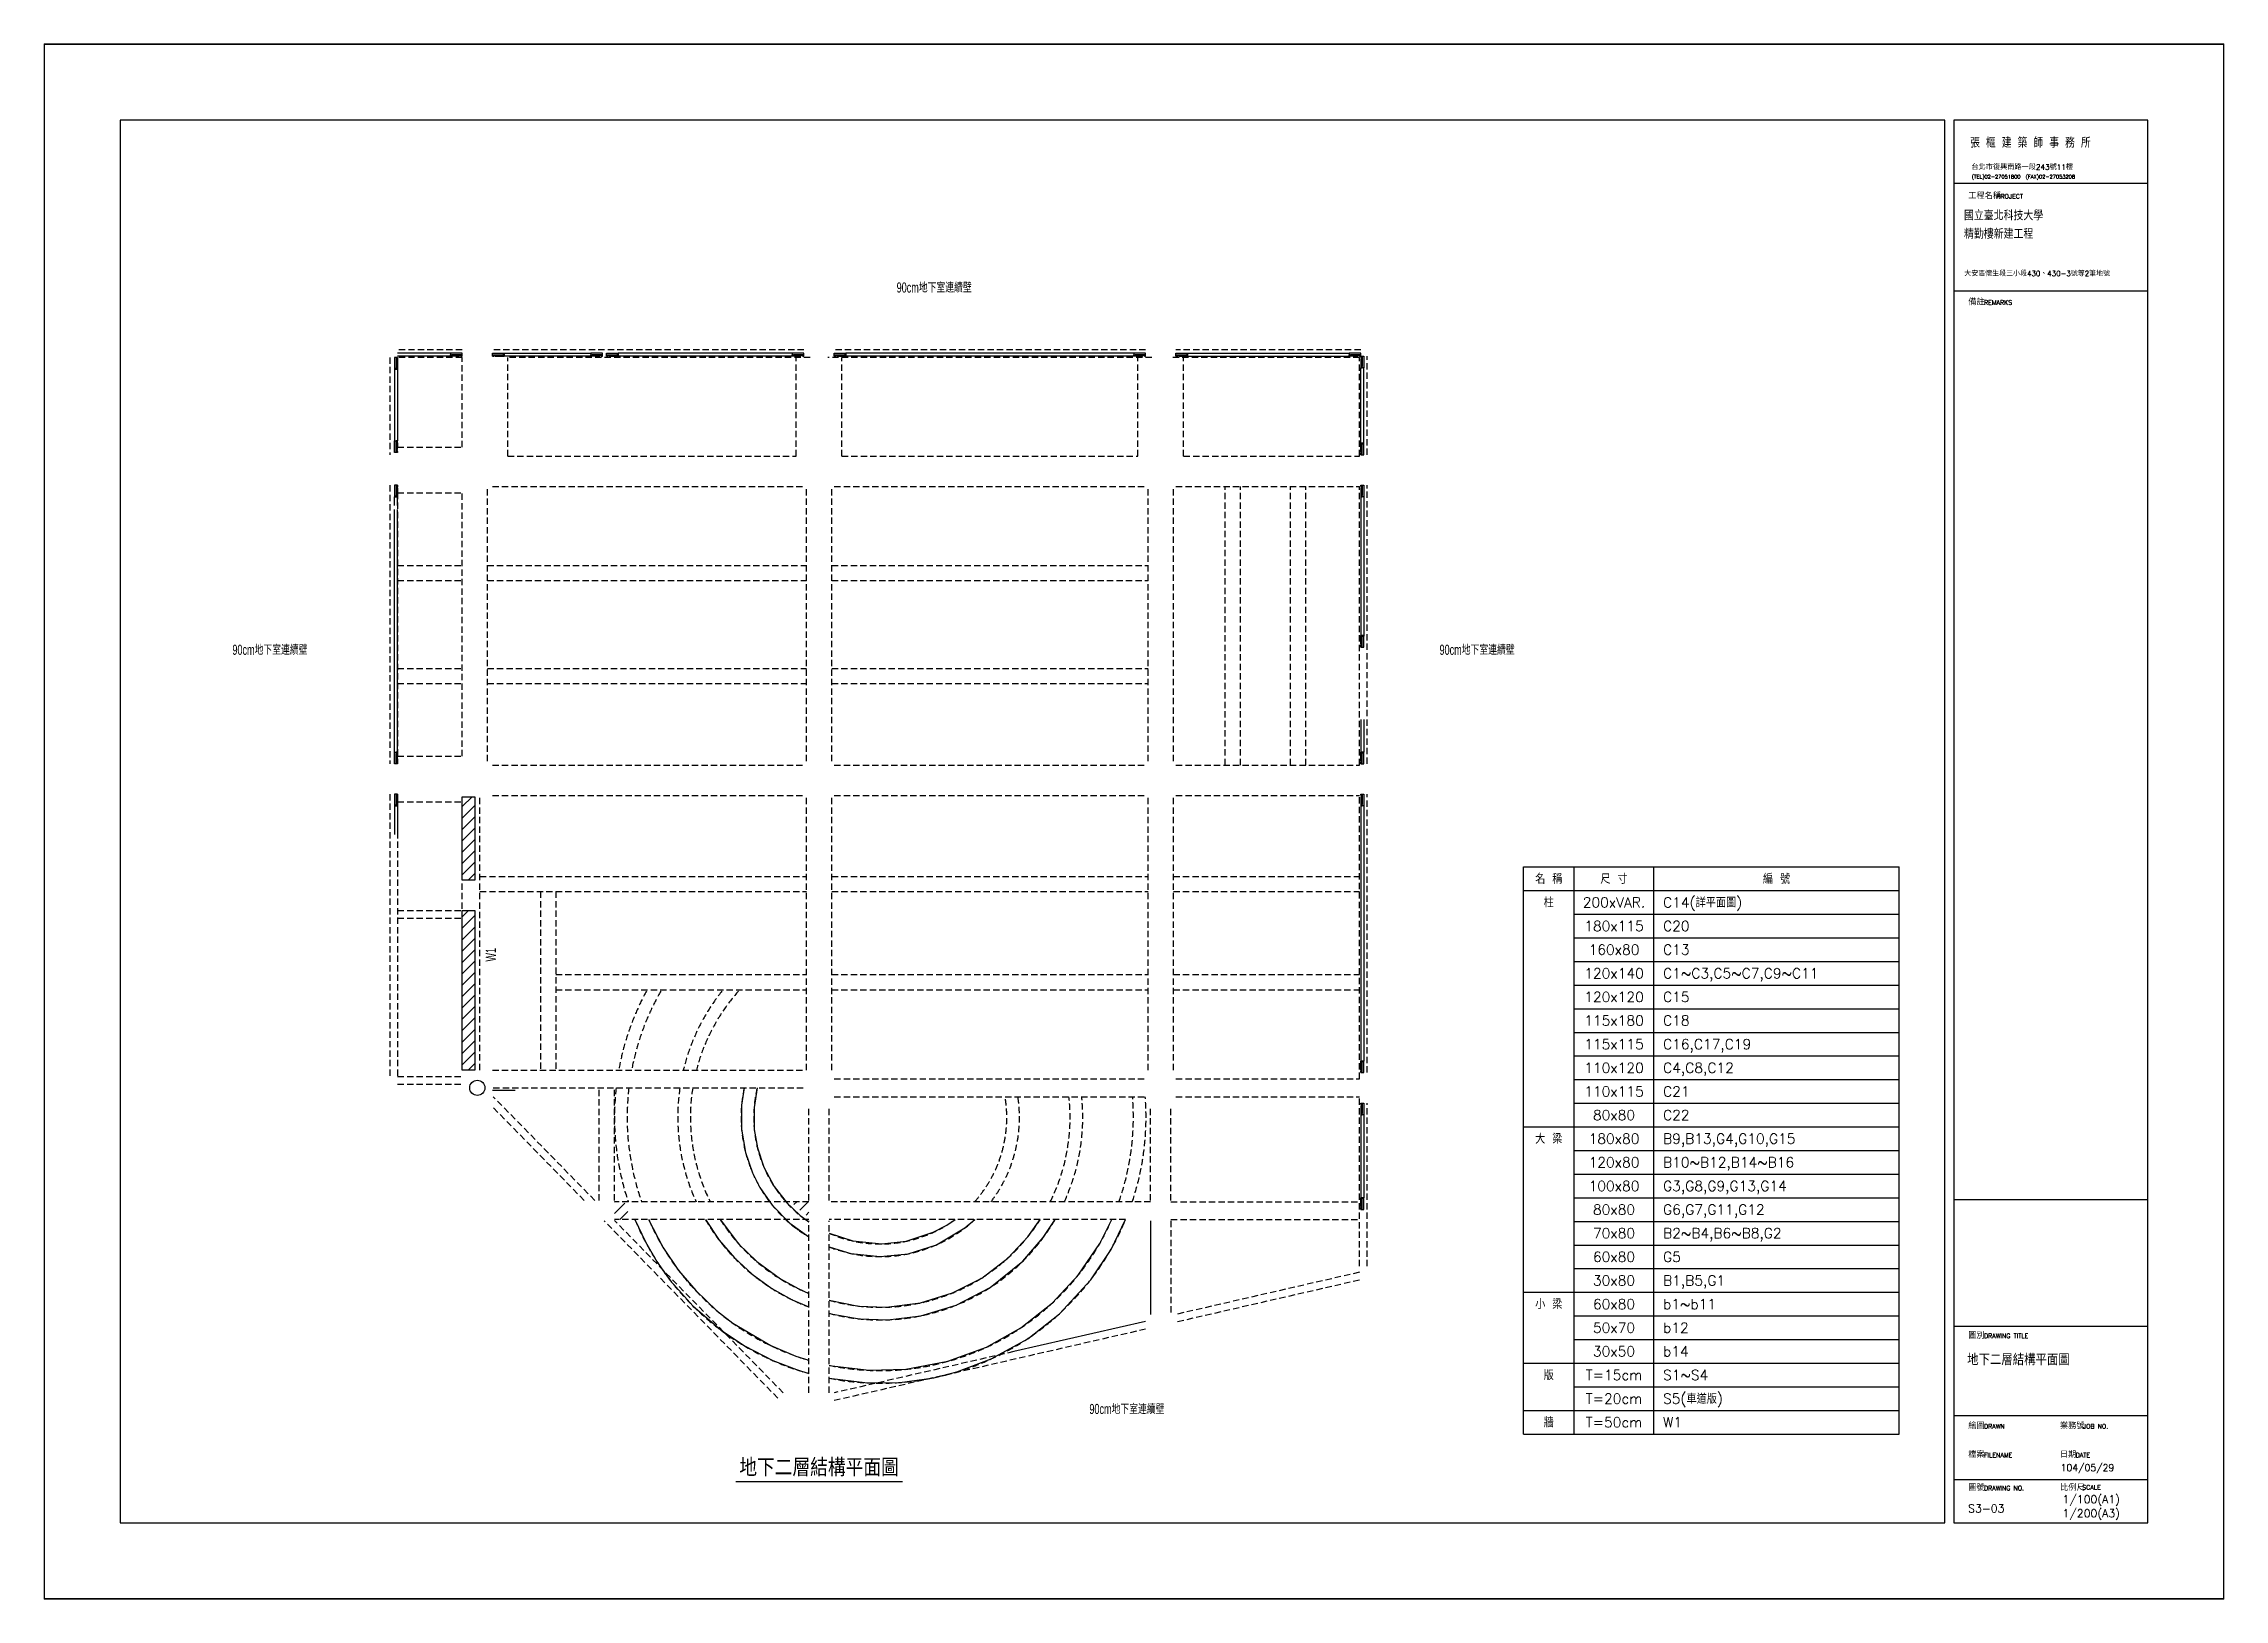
# Model space of a CAD drawing. Header units: millimetres. Extents: x -6716 to 14417, y -6142 to 137521.
# Drawn here: x -2 to 8613, y 112129 to 118274 of the extents above; entities that cross this region are included whole.
import ezdxf
from ezdxf.enums import TextEntityAlignment as Align

# ---------------------------------------------------------------- set-up
doc = ezdxf.new("R2010")
doc.units = ezdxf.units.MM
doc.header["$LTSCALE"] = 100
doc.linetypes.add('HIDDEN', pattern=[0.375, 0.25, -0.125])
for name, color, linetype in [('0-BEAM01', 4, 'HIDDEN'), ('0-BEAM02', 241, 'HIDDEN'), ('0-HATCH', 9, 'Continuous'), ('0-NOTES', 7, 'Continuous'), ('0-TEXTN', 4, 'Continuous'), ('0-TEXTW', 3, 'Continuous'), ('0-WALL', 7, 'HIDDEN'), ('0-施工圖框$0$TEXT-圖框', 3, 'Continuous'), ('0-施工圖框$0$圖框', 7, 'Continuous'), ('A-DOOR', 4, 'Continuous'), ('A-復璧', 3, 'Continuous'), ('CTEXT', 7, 'Continuous'), ('TEXT-標題', 3, 'Continuous'), ('TITLE', 7, 'Continuous')]:
    doc.layers.add(name, color=color, linetype=linetype)
doc.layers.add('0109修正', color=4, linetype='Continuous', plot=False)
doc.layers.add('RA-Floor-Origin', color=3, linetype='Continuous', lineweight=30)
doc.layers.add('RA-Floor.BoundingBox', color=55, linetype='Continuous', lineweight=20)
doc.styles.add('0-施工圖框$0$TXT', font='romans.shx', dxfattribs={"bigfont": 'chineset.shx'})
doc.styles.add('3-AUCAD', font='aucad.shx', dxfattribs={"width": 0.67, "height": 30, "bigfont": 'single.shx'})

msp = doc.modelspace()

# ---------------------------------------------------------------- texts
at = {"layer": '0-TEXTN', "style": '0-施工圖框$0$TXT'}
for s, p in [('名 稱', (5943.6, 114974.8)), ('尺 寸', (6201.3, 114974.8)), ('編 號', (6843.4, 114974.8)), ('柱', (5943.6, 114881.4)), ('200xVAR.', (6201.3, 114881.4)), ('180x115', (6201.3, 114788.1)), ('160x80', (6201.3, 114694.8)), ('120x140', (6201.3, 114601.4)), ('120x120', (6201.3, 114508.1)), ('115x180', (6201.3, 114414.8)), ('115x115', (6201.3, 114321.4)), ('110x120', (6201.3, 114228.1)), ('110x115', (6201.3, 114134.8)), ('80x80', (6201.3, 114041.4)), ('大 梁', (5943.6, 113948.1)), ('180x80', (6201.3, 113948.1)), ('120x80', (6201.3, 113854.8)), ('100x80', (6201.3, 113761.4)), ('80x80', (6201.3, 113668.1)), ('70x80', (6201.3, 113574.8)), ('60x80', (6201.3, 113481.4)), ('30x80', (6201.3, 113388.1)), ('小 梁', (5943.6, 113294.8)), ('60x80', (6201.3, 113294.8)), ('50x70', (6201.3, 113201.4)), ('30x50', (6201.3, 113108.1)), ('版', (5943.6, 113014.8)), ('T=15cm', (6201.3, 113014.8)), ('T=20cm', (6201.3, 112921.4)), ('牆', (5943.6, 112828.1)), ('T=50cm', (6201.3, 112828.1))]:
    msp.add_text(s, height=40, dxfattribs=at).set_placement(p, align=Align.MIDDLE_CENTER)
for s, p in [('C14(詳平面圖)', (6395.2, 114861.4)), ('C20', (6395.2, 114768.1)), ('C13', (6395.2, 114674.8)), ('C1~C3,C5~C7,C9~C11', (6395.2, 114581.4)), ('C15', (6395.2, 114488.1)), ('C18', (6395.2, 114394.8)), ('C16,C17,C19', (6395.2, 114301.4)), ('C4,C8,C12', (6395.2, 114208.1)), ('C21', (6395.2, 114114.8)), ('C22', (6395.2, 114021.4)), ('B9,B13,G4,G10,G15', (6395.2, 113928.1)), ('B10~B12,B14~B16', (6395.2, 113834.8)), ('G3,G8,G9,G13,G14', (6395.2, 113741.4)), ('G6,G7,G11,G12', (6395.2, 113648.1)), ('B2~B4,B6~B8,G2', (6395.2, 113554.8)), ('G5', (6395.2, 113461.4)), ('B1,B5,G1', (6395.2, 113368.1)), ('b1~b11', (6395.2, 113274.8)), ('b12', (6395.2, 113181.4)), ('b14', (6395.2, 113088.1)), ('S1~S4', (6395.2, 112994.8)), ('S5(車道版)', (6395.2, 112901.4)), ('W1', (6395.2, 112808.1))]:
    msp.add_text(s, height=40, dxfattribs=at).set_placement(p)
at = {"layer": '0-TEXTW', "style": '3-AUCAD', "width": 0.67}
for p in [(3367.3, 117290.2), (743.3, 115859.3), (5512.1, 115859.3), (4128.8, 112860.6)]:
    msp.add_text('90cm地下室連續壁', height=40, dxfattribs=at).set_placement(p)
msp.add_text('W1', height=40, rotation=90, dxfattribs=at).set_placement((1784.1, 114647.8))
at = {"layer": '0-施工圖框$0$TEXT-圖框', "color": 3, "style": '0-施工圖框$0$TXT'}
msp.add_text('104/05/29', height=26.88, dxfattribs=at).set_placement((7965.6, 112635.4))
at = {"layer": '0-施工圖框$0$圖框', "color": 4, "style": '0-施工圖框$0$TXT'}
for s, height, p in [('張 樞 建 築 師 事 務 所', 35, (7608.3, 117862.9)), ('台北市復興南路一段243號11樓', 21, (7612.9, 117775.5)), ('工程名稱', 24, (7600.7, 117660.1)), ('(TEL)02-27051800  (FAX)02-27053208', 14.7, (7614.4, 117740.4)), ('PROJECT', 18, (7711.9, 117661.4)), ('備註', 24, (7600.7, 117240.6)), ('REMARKS', 18, (7663, 117241.8)), ('圖別', 24, (7600.7, 113158.9)), ('DRAWING TITLE', 18, (7663, 113160.1)), ('繪圖', 24, (7600.7, 112801.6)), ('DRAWN', 18, (7663, 112802.9)), ('業務號', 24, (7962.8, 112801.6)), ('JOB NO.', 18, (8053.9, 112802.9)), ('檔案', 24, (7600.7, 112688.2)), ('FILENAME', 18, (7663, 112689.5)), ('日期', 24, (7962.8, 112688.2)), ('DATE', 18, (8025.1, 112689.5)), ('圖號', 24, (7600.7, 112557.6)), ('DRAWING NO.', 18, (7663, 112558.9)), ('比例尺', 24, (7963.6, 112557.7)), ('SCALE', 18, (8051.1, 112562))]:
    msp.add_text(s, height=height, dxfattribs=at).set_placement(p)
at = {"layer": '0-施工圖框$0$圖框', "color": 3, "style": '0-施工圖框$0$TXT'}
for s, height, p in [('國立臺北科技大學', 34.02, (7583.8, 117576.1)), ('精勤樓新建工程', 34.02, (7583.8, 117503.2)), ('大安區懷生段三小段430、430-3號等2筆地號', 20.412, (7584.9, 117355.2))]:
    msp.add_text(s, height=height, dxfattribs=at).set_placement(p)
at = {"layer": 'CTEXT', "style": '0-施工圖框$0$TXT'}
msp.add_text('地下二層結構平面圖', height=70, dxfattribs=at).set_placement((3060.8, 112614.4), align=Align.CENTER)
at = {"layer": 'TEXT-標題', "ltscale": 200, "style": '0-施工圖框$0$TXT'}
for s, height, p in [('地下二層結構平面圖', 45, (7596.5, 113053.3)), ('1/100(A1)', 31.5, (7973, 112508.1)), ('S3-03', 31.5, (7600.3, 112471.8)), ('1/200(A3)', 31.5, (7973, 112452.8))]:
    msp.add_text(s, height=height, dxfattribs=at).set_placement(p)

# ---------------------------------------------------------------- hatches: boundary and pattern name
at = {"layer": '0-HATCH'}
h = msp.add_hatch(dxfattribs=at)
h.set_pattern_fill('ANSI31', color=256, scale=10, style=0)
h.set_pattern_definition([(45, (3e-06, 13030), (-22.45064, 22.45064), [])])
h.paths.add_polyline_path([(1700.8, 114969), (1650.8, 114969), (1650.8, 115299), (1700.8, 115299)])
h = msp.add_hatch(dxfattribs=at)
h.set_pattern_fill('ANSI31', color=256, scale=10, style=0)
h.set_pattern_definition([(45, (3e-06, 12280), (-22.45064, 22.45064), [])])
h.paths.add_polyline_path([(1700.8, 114219), (1650.8, 114219), (1650.8, 114849), (1700.8, 114849)])
h = msp.add_hatch(dxfattribs=at)
h.set_pattern_fill('ANSI31', color=256, scale=10, style=0)
h.paths.add_polyline_path([(2291.1, 113699), (2252.6, 113699), (2252.6, 113629), (2316.9, 113629, -0.01752)])
h = msp.add_hatch(dxfattribs=at)
h.set_pattern_fill('ANSI31', color=256, scale=10, style=0)
h.paths.add_polyline_path([(3020.8, 113637.6), (3020.8, 113699), (2950.3, 113699, 0.048261)])

# ---------------------------------------------------------------- linework, layer by layer
for points in [[(2765.1, 114149), (2754.7, 114080.3), (2754.6, 113985.4), (2770.5, 113893.3), (2798.1, 113813.3), (2827.5, 113755.2), (2875.4, 113685.9), (2945.5, 113614), (3020.8, 113560)], [(2816.4, 114149), (2804.2, 114071.8), (2804.9, 113984.4), (2817.3, 113911.8), (2843, 113835.4), (2883.4, 113759.8), (2934.9, 113693.5), (2986.3, 113645.1), (3020.8, 113619.3)], [(2333.2, 113629), (2374.6, 113541.1), (2421.7, 113460.9), (2473.1, 113388.6), (2562.1, 113287.9), (2674, 113191.3), (2766.1, 113129.7), (2878.2, 113071.9), (2971.1, 113036), (3020.8, 113020.9)], [(2387.6, 113629), (2444.3, 113519.2), (2506, 113427.8), (2573.4, 113348.1), (2655.4, 113270), (2720, 113219.6), (2870.1, 113130.7), (2969.4, 113089.5), (3020.8, 113072.9)], [(2611.7, 113629), (2666.6, 113547), (2726.8, 113477), (2796.8, 113412.5), (2874.6, 113356.5), (2954.2, 113312.2), (3020.8, 113283.6)], [(2670.3, 113629), (2742.6, 113533.4), (2814.6, 113462.8), (2908.3, 113394.4), (2978, 113356.2), (3020.8, 113337.3)], [(3100.8, 113574.9), (3194.1, 113544.2), (3308.2, 113532.4), (3404.3, 113542.8), (3512.1, 113578.4), (3565, 113606.7), (3598, 113629)], [(3100.8, 113520.7), (3187, 113494.6), (3302.6, 113482.3), (3412.3, 113493.4), (3524.7, 113529.2), (3637.1, 113595.8), (3676.5, 113629)], [(3100.8, 113310), (3216.7, 113287.3), (3326.1, 113282.7), (3462, 113299.7), (3588.3, 113338.9), (3703.7, 113397.5), (3806.4, 113476.8), (3885.2, 113560), (3934.9, 113629)], [(3100.8, 113258.2), (3219.3, 113236.7), (3332.6, 113232.9), (3463, 113248.6), (3602.2, 113290.6), (3737.1, 113360.6), (3866.4, 113464.8), (3946.3, 113557.4), (3993.4, 113629)], [(3100.8, 113052.9), (3258.4, 113033.3), (3403.9, 113037.5), (3570.1, 113068.8), (3722.1, 113124.6), (3858.5, 113201.1), (3983, 113299.5), (4084.9, 113409.5), (4169.8, 113534.4), (4217.6, 113629)], [(3100.8, 113001.9), (3252.8, 112983.5), (3379.3, 112985.1), (3514, 113003.8), (3604.5, 113026.7), (3741, 113078.3), (3885.3, 113157.9), (4010.3, 113256.7), (4134.2, 113391.2), (4214.9, 113510.7), (4272, 113629)]]:
    msp.add_lwpolyline(points)
at = {"layer": '0-BEAM01'}
for p, q in [((1365.8, 117034), (1365.8, 116649)), ((1650.8, 117064), (1395.8, 117064)), ((1650.8, 117034), (1395.8, 117034)), ((1395.8, 117034), (1395.8, 116679)), ((1650.8, 116679), (1650.8, 117034)), ((3000.8, 117064), (1770.8, 117064)), ((3025.8, 117034), (1830.8, 117034)), ((1830.8, 116644), (1830.8, 117034)), ((2970.8, 116644), (2970.8, 117034)), ((4375.8, 117034), (3095.8, 117034)), ((4350.8, 117064), (3120.8, 117064)), ((3150.8, 116644), (3150.8, 117034)), ((4320.8, 116644), (4320.8, 117034)), ((5195.8, 117034), (4445.8, 117034)), ((5200.8, 117064), (4470.8, 117064)), ((4500.8, 116644), (4500.8, 117034)), ((5195.8, 116644), (5195.8, 117034)), ((5225.8, 116649), (5225.8, 117039)), ((1395.8, 116679), (1650.8, 116679)), ((1830.8, 116644), (2970.8, 116644)), ((3150.8, 116644), (4320.8, 116644)), ((4500.8, 116644), (5195.8, 116644)), ((1365.8, 116529), (1365.8, 115429)), ((1395.8, 116499), (1395.8, 115429)), ((1395.8, 116499), (1650.8, 116499)), ((1650.8, 115459), (1650.8, 116499)), ((1750.8, 115439), (1750.8, 116519)), ((1770.8, 116524), (3000.8, 116524)), ((3010.8, 115439), (3010.8, 116519)), ((3110.8, 115439), (3110.8, 116519)), ((3120.8, 116524), (4350.8, 116524)), ((4360.8, 115439), (4360.8, 116519)), ((4460.8, 115439), (4460.8, 116519)), ((4470.8, 116524), (5195.8, 116524)), ((5195.8, 115424), (5195.8, 116524)), ((5225.8, 115429), (5225.8, 116529)), ((1395.8, 115459), (1650.8, 115459)), ((1770.8, 115424), (3000.8, 115424)), ((3120.8, 115424), (4350.8, 115424)), ((4470.8, 115424), (5195.8, 115424)), ((1365.8, 115309), (1365.8, 114194)), ((1395.8, 115309), (1395.8, 114194)), ((1395.8, 115279), (1650.8, 115279)), ((1650.8, 114219), (1650.8, 115299)), ((1720.8, 114219), (1720.8, 115299)), ((1770.8, 115304), (3000.8, 115304)), ((3010.8, 114219), (3010.8, 115299)), ((3110.8, 114219), (3110.8, 115299)), ((3120.8, 115304), (4350.8, 115304)), ((4360.8, 114219), (4360.8, 115299)), ((4460.8, 114219), (4460.8, 115299)), ((4470.8, 115304), (5195.8, 115304)), ((5195.8, 114184), (5195.8, 115304)), ((5225.8, 114209), (5225.8, 115309)), ((1395.8, 114194), (1650.8, 114194)), ((1395.8, 114164), (1650.8, 114164)), ((1770.8, 114219), (3000.8, 114219)), ((1773.6, 114149), (3000.8, 114149)), ((2192.6, 113704), (2192.6, 114149)), ((2252.6, 113704), (2252.6, 114149)), ((3120.8, 114184), (4350.8, 114184)), ((4470.8, 114184), (5195.8, 114184)), ((2133.3, 113704), (1765.9, 114079)), ((2175.3, 113704), (1773.6, 114114)), ((3020.8, 113704), (3020.8, 114079)), ((3100.8, 113704), (3100.8, 114079)), ((3120.8, 114114), (4350.8, 114114)), ((4370.8, 113704), (4370.8, 114079)), ((4450.8, 113704), (4450.8, 114079)), ((4470.8, 114114), (5195.8, 114114)), ((5195.8, 113444), (5195.8, 114114)), ((5225.8, 113444), (5225.8, 114089)), ((3020.8, 113699), (2252.6, 113699)), ((4370.8, 113699), (3100.8, 113699)), ((4450.8, 113699), (5195.8, 113699)), ((2898.1, 112923.4), (2211.7, 113624)), ((3020.8, 113629), (2252.6, 113629)), ((2919.5, 112944.4), (2252.6, 113625.1)), ((3020.8, 112944.4), (3020.8, 113624)), ((4272, 113629), (3100.8, 113629)), ((3100.8, 112944.4), (3100.8, 113624)), ((4450.8, 113629), (5195.8, 113629)), ((4450.8, 113624), (4450.8, 113254.1)), ((5195.8, 113420.4), (4470.8, 113254.1)), ((5195.8, 113389.6), (4470.8, 113223.3)), ((4350.8, 113195.8), (3120.8, 112913.6)), ((3830, 113107.1), (3120.8, 112944.4))]:
    msp.add_line(p, q, dxfattribs=at)
at = {"layer": '0-BEAM01', "linetype": 'Continuous'}
for p, q in [((4370.8, 113624), (4370.8, 113254.1)), ((4350.8, 113226.6), (3830, 113107.1))]:
    msp.add_line(p, q, dxfattribs=at)
at = {"layer": '0-BEAM02'}
for p, q in [((4665.8, 115424), (4665.8, 116524)), ((4725.8, 115424), (4725.8, 116524)), ((4923.8, 115424), (4923.8, 116524)), ((4983.8, 115424), (4983.8, 116524)), ((1395.8, 116212.3), (1650.8, 116212.3)), ((1395.8, 116152.3), (1650.8, 116152.3)), ((1750.8, 116212.3), (3010.8, 116212.3)), ((1750.8, 116152.3), (3010.8, 116152.3)), ((3110.8, 116212.3), (4360.8, 116212.3)), ((3110.8, 116152.3), (4360.8, 116152.3)), ((1395.8, 115805.6), (1650.8, 115805.6)), ((1750.8, 115805.6), (3010.8, 115805.6)), ((3110.8, 115805.6), (4360.8, 115805.6)), ((1395.8, 115745.6), (1650.8, 115745.6)), ((1750.8, 115745.6), (3010.8, 115745.6)), ((3110.8, 115745.6), (4360.8, 115745.6)), ((1720.8, 114984), (3010.8, 114984)), ((3110.8, 114984), (4360.8, 114984)), ((4460.8, 114984), (5195.8, 114984)), ((1395.8, 114849), (1650.8, 114849)), ((1720.8, 114924), (3010.8, 114924)), ((1960.8, 114924), (1960.8, 114219)), ((2020.8, 114924), (2020.8, 114219)), ((3110.8, 114924), (4360.8, 114924)), ((4460.8, 114924), (5195.8, 114924)), ((1395.8, 114819), (1650.8, 114819)), ((2020.8, 114596.5), (3010.8, 114596.5)), ((3110.8, 114596.5), (4360.8, 114596.5)), ((4460.8, 114596.5), (5195.8, 114596.5)), ((2020.8, 114536.5), (3010.8, 114536.5)), ((3110.8, 114536.5), (4360.8, 114536.5)), ((4460.8, 114536.5), (5195.8, 114536.5))]:
    msp.add_line(p, q, dxfattribs=at)
msp.add_lwpolyline([(3100.8, 113001.9, 0.110738), (3560.1, 113014.4, 0.236448), (4272, 113629)], format="xyb", dxfattribs=at)
for radius, start, end in [(1050, 151.62594, 169.76233), (1000, 150.06699, 169.2445), (800, 141.41068, 166.51016), (750, 138.29341, 165.59204), (1050, 173.62328, 198.51219), (1000, 173.30623, 199.47416), (800, 171.61796, 204.62813), (750, 171.05472, 206.39192), (550, 167.75846, 239.17744), (500, 166.5123, 235.69354), (500, 318.18225, 9.39481), (550, 322.68847, 8.53404), (750, 333.60808, 6.24755), (800, 335.37187, 5.85567), (1000, 340.52584, 4.68159), (1050, 341.48781, 4.4582), (1050, 202.59241, 254.43151), (1000, 203.78975, 253.63176), (800, 210.28006, 249.37427), (750, 212.53687, 247.92957), (550, 227.17398, 239.17744), (500, 233.78089, 235.69354), (550, 248.47381, 312.82602), (500, 246.19538, 306.21911), (750, 254.39051, 327.46313), (800, 255.3886, 329.71994), (1000, 258.3572, 336.21025)]:
    msp.add_arc((3302.6, 114032.3), radius, start, end, dxfattribs=at)
at = {"layer": '0-NOTES'}
for p, q in [((5843.8, 112781.4), (5843.8, 115021.4)), ((5843.8, 115021.4), (7327.6, 115021.4)), ((6043.4, 112781.4), (6043.4, 115021.4)), ((6359.2, 112781.4), (6359.2, 115021.4)), ((7327.6, 112781.4), (7327.6, 115021.4)), ((5843.8, 114928.1), (7327.6, 114928.1)), ((5843.8, 113994.8), (7327.6, 113994.8)), ((5843.8, 113341.4), (7327.6, 113341.4)), ((5843.8, 113061.4), (7327.6, 113061.4)), ((5843.8, 112874.8), (7327.6, 112874.8)), ((5843.8, 112781.4), (7327.6, 112781.4))]:
    msp.add_line(p, q, dxfattribs=at)
at = {"layer": '0-NOTES', "color": 3}
for p, q in [((6043.4, 114834.8), (7327.6, 114834.8)), ((6043.4, 114741.4), (7327.6, 114741.4)), ((6043.4, 114648.1), (7327.6, 114648.1)), ((6043.4, 114554.8), (7327.6, 114554.8)), ((6043.4, 114461.4), (7327.6, 114461.4)), ((6043.4, 114368.1), (7327.6, 114368.1)), ((6043.4, 114274.8), (7327.6, 114274.8)), ((6043.4, 114181.4), (7327.6, 114181.4)), ((6043.4, 114088.1), (7327.6, 114088.1)), ((6043.4, 113901.4), (7327.6, 113901.4)), ((6043.4, 113808.1), (7327.6, 113808.1)), ((6043.4, 113714.8), (7327.6, 113714.8)), ((6043.4, 113621.4), (7327.6, 113621.4)), ((6043.4, 113528.1), (7327.6, 113528.1)), ((6043.4, 113434.8), (7327.6, 113434.8)), ((6043.4, 113248.1), (7327.6, 113248.1)), ((6043.4, 113154.8), (7327.6, 113154.8)), ((6043.4, 112968.1), (7327.6, 112968.1))]:
    msp.add_line(p, q, dxfattribs=at)
at = {"layer": '0-WALL', "color": 40, "linetype": 'Continuous'}
for points in [[(1700.8, 114969), (1650.8, 114969), (1650.8, 115299), (1700.8, 115299)], [(1700.8, 114219), (1650.8, 114219), (1650.8, 114849), (1700.8, 114849)]]:
    msp.add_lwpolyline(points, close=True, dxfattribs=at)
at = {"layer": '0-施工圖框$0$圖框', "color": 1}
for p, q in [((8310, 117971), (7544.1, 117971)), ((7544.1, 117971), (7544.1, 113706.9)), ((8310, 113706.9), (8310, 117971)), ((8310, 117721), (7544.1, 117721)), ((8310, 117296), (7544.1, 117296)), ((7544.1, 113706.9), (7544.1, 112431)), ((8310, 113706.9), (7544.1, 113706.9)), ((8310, 112431), (8310, 113706.9)), ((8310, 113206.9), (7544.1, 113206.9)), ((8310, 112853.6), (7544.1, 112853.6)), ((8310, 112600.1), (7544.1, 112600.1)), ((7544.1, 112431), (8310, 112431))]:
    msp.add_line(p, q, dxfattribs=at)
at = {"layer": '0109修正', "color": 144, "linetype": 'Continuous'}
msp.add_lwpolyline([(1860.8, 114139), (1770.8, 114139)], dxfattribs=at)
at = {"layer": 'A-DOOR', "color": 35}
for points in [[(1383.8, 117034), (1383.8, 116988)], [(1390.8, 117034), (1390.8, 117029), (1393.8, 117029), (1393.8, 117031), (1395.8, 117031), (1395.8, 117034), (1390.8, 117034)], [(1390.8, 117029), (1390.8, 116993)], [(1390.8, 116988), (1390.8, 116993), (1393.8, 116993), (1393.8, 116991), (1395.8, 116991), (1395.8, 116988), (1390.8, 116988)], [(1393.8, 117031), (1393.8, 116991)], [(1395.8, 117034), (1395.8, 117027)], [(1395.8, 117023), (1395.8, 116988)], [(1650.8, 117051), (1604.8, 117051)], [(1604.8, 117044), (1609.8, 117044), (1609.8, 117041), (1607.8, 117041), (1607.8, 117039), (1604.8, 117039), (1604.8, 117044)], [(1639.8, 117039), (1604.8, 117039)], [(1647.8, 117041), (1607.8, 117041)], [(1645.8, 117044), (1609.8, 117044)], [(1650.8, 117039), (1643.8, 117039)], [(1650.8, 117044), (1645.8, 117044), (1645.8, 117041), (1647.8, 117041), (1647.8, 117039), (1650.8, 117039), (1650.8, 117044)], [(1770.8, 117051), (1816.8, 117051)], [(1770.8, 117044), (1775.8, 117044), (1775.8, 117041), (1773.8, 117041), (1773.8, 117039), (1770.8, 117039), (1770.8, 117044)], [(1770.8, 117039), (1777.7, 117039)], [(1773.8, 117041), (1813.8, 117041)], [(1775.8, 117044), (1811.8, 117044)], [(1781.7, 117039), (1816.8, 117039)], [(1816.8, 117044), (1811.8, 117044), (1811.8, 117041), (1813.8, 117041), (1813.8, 117039), (1816.8, 117039), (1816.8, 117044)], [(2205.8, 117051), (2159.8, 117051)], [(2159.8, 117044), (2164.8, 117044), (2164.8, 117041), (2162.8, 117041), (2162.8, 117039), (2159.8, 117039), (2159.8, 117044)], [(2194.9, 117039), (2159.8, 117039)], [(2202.8, 117041), (2162.8, 117041)], [(2200.8, 117044), (2164.8, 117044)], [(2205.8, 117039), (2198.8, 117039)], [(2205.8, 117044), (2200.8, 117044), (2200.8, 117041), (2202.8, 117041), (2202.8, 117039), (2205.8, 117039), (2205.8, 117044)], [(2220.8, 117051), (2266.8, 117051)], [(2220.8, 117044), (2225.8, 117044), (2225.8, 117041), (2223.8, 117041), (2223.8, 117039), (2220.8, 117039), (2220.8, 117044)], [(2220.8, 117039), (2227.7, 117039)], [(2223.8, 117041), (2263.8, 117041)], [(2225.8, 117044), (2261.8, 117044)], [(2231.7, 117039), (2266.8, 117039)], [(2266.8, 117044), (2261.8, 117044), (2261.8, 117041), (2263.8, 117041), (2263.8, 117039), (2266.8, 117039), (2266.8, 117044)], [(3000.8, 117051), (2954.8, 117051)], [(2954.8, 117044), (2959.8, 117044), (2959.8, 117041), (2957.8, 117041), (2957.8, 117039), (2954.8, 117039), (2954.8, 117044)], [(2989.8, 117039), (2954.8, 117039)], [(2997.8, 117041), (2957.8, 117041)], [(2995.8, 117044), (2959.8, 117044)], [(3000.8, 117039), (2993.8, 117039)], [(3000.8, 117044), (2995.8, 117044), (2995.8, 117041), (2997.8, 117041), (2997.8, 117039), (3000.8, 117039), (3000.8, 117044)], [(3120.8, 117051), (3166.8, 117051)], [(3120.8, 117044), (3125.8, 117044), (3125.8, 117041), (3123.8, 117041), (3123.8, 117039), (3120.8, 117039), (3120.8, 117044)], [(3120.8, 117039), (3127.7, 117039)], [(3123.8, 117041), (3163.8, 117041)], [(3125.8, 117044), (3161.8, 117044)], [(3131.7, 117039), (3166.8, 117039)], [(3166.8, 117044), (3161.8, 117044), (3161.8, 117041), (3163.8, 117041), (3163.8, 117039), (3166.8, 117039), (3166.8, 117044)], [(4350.8, 117051), (4304.8, 117051)], [(4304.8, 117044), (4309.8, 117044), (4309.8, 117041), (4307.8, 117041), (4307.8, 117039), (4304.8, 117039), (4304.8, 117044)], [(4339.8, 117039), (4304.8, 117039)], [(4347.8, 117041), (4307.8, 117041)], [(4345.8, 117044), (4309.8, 117044)], [(4350.8, 117039), (4343.8, 117039)], [(4350.8, 117044), (4345.8, 117044), (4345.8, 117041), (4347.8, 117041), (4347.8, 117039), (4350.8, 117039), (4350.8, 117044)], [(4470.8, 117051), (4516.8, 117051)], [(4470.8, 117044), (4475.8, 117044), (4475.8, 117041), (4473.8, 117041), (4473.8, 117039), (4470.8, 117039), (4470.8, 117044)], [(4470.8, 117039), (4477.7, 117039)], [(4473.8, 117041), (4513.8, 117041)], [(4475.8, 117044), (4511.8, 117044)], [(4481.7, 117039), (4516.8, 117039)], [(4516.8, 117044), (4511.8, 117044), (4511.8, 117041), (4513.8, 117041), (4513.8, 117039), (4516.8, 117039), (4516.8, 117044)], [(5200.8, 117051), (5154.8, 117051)], [(5154.8, 117044), (5159.8, 117044), (5159.8, 117041), (5157.8, 117041), (5157.8, 117039), (5154.8, 117039), (5154.8, 117044)], [(5189.8, 117039), (5154.8, 117039)], [(5197.8, 117041), (5157.8, 117041)], [(5195.8, 117044), (5159.8, 117044)], [(5200.8, 117039), (5193.8, 117039)], [(5200.8, 117044), (5195.8, 117044), (5195.8, 117041), (5197.8, 117041), (5197.8, 117039), (5200.8, 117039), (5200.8, 117044)], [(5205.8, 117039), (5205.8, 117034), (5202.8, 117034), (5202.8, 117036), (5200.8, 117036), (5200.8, 117039), (5205.8, 117039)], [(5200.8, 117039), (5200.8, 117032)], [(5200.8, 117028), (5200.8, 116993)], [(5205.8, 116993), (5205.8, 116998), (5202.8, 116998), (5202.8, 116996), (5200.8, 116996), (5200.8, 116993), (5205.8, 116993)], [(5202.8, 117036), (5202.8, 116996)], [(5205.8, 117034), (5205.8, 116998)], [(5212.8, 117039), (5212.8, 116993)], [(1383.8, 116659), (1383.8, 116705)], [(1390.8, 116705), (1390.8, 116700), (1393.8, 116700), (1393.8, 116702), (1395.8, 116702), (1395.8, 116705), (1390.8, 116705)], [(1390.8, 116664), (1390.8, 116700)], [(1390.8, 116659), (1390.8, 116664), (1393.8, 116664), (1393.8, 116662), (1395.8, 116662), (1395.8, 116659), (1390.8, 116659)], [(1393.8, 116662), (1393.8, 116702)], [(1395.8, 116669.9), (1395.8, 116705)], [(1395.8, 116659), (1395.8, 116665.9)], [(5205.8, 116695), (5205.8, 116690), (5202.8, 116690), (5202.8, 116692), (5200.8, 116692), (5200.8, 116695), (5205.8, 116695)], [(5200.8, 116659.9), (5200.8, 116695)], [(5200.8, 116649), (5200.8, 116655.9)], [(5205.8, 116649), (5205.8, 116654), (5202.8, 116654), (5202.8, 116652), (5200.8, 116652), (5200.8, 116649), (5205.8, 116649)], [(5202.8, 116652), (5202.8, 116692)], [(5205.8, 116654), (5205.8, 116690)], [(5212.8, 116649), (5212.8, 116695)], [(1383.8, 116529), (1383.8, 116483)], [(1390.8, 116529), (1390.8, 116524), (1393.8, 116524), (1393.8, 116526), (1395.8, 116526), (1395.8, 116529), (1390.8, 116529)], [(1390.8, 116524), (1390.8, 116488)], [(1390.8, 116483), (1390.8, 116488), (1393.8, 116488), (1393.8, 116486), (1395.8, 116486), (1395.8, 116483), (1390.8, 116483)], [(1393.8, 116526), (1393.8, 116486)], [(1395.8, 116529), (1395.8, 116522)], [(1395.8, 116518), (1395.8, 116483)], [(5205.8, 116529), (5205.8, 116524), (5202.8, 116524), (5202.8, 116526), (5200.8, 116526), (5200.8, 116529), (5205.8, 116529)], [(5200.8, 116529), (5200.8, 116522)], [(5200.8, 116518), (5200.8, 116483)], [(5205.8, 116483), (5205.8, 116488), (5202.8, 116488), (5202.8, 116486), (5200.8, 116486), (5200.8, 116483), (5205.8, 116483)], [(5202.8, 116526), (5202.8, 116486)], [(5205.8, 116524), (5205.8, 116488)], [(5212.8, 116529), (5212.8, 116483)], [(5205.8, 115936), (5205.8, 115931), (5202.8, 115931), (5202.8, 115933), (5200.8, 115933), (5200.8, 115936), (5205.8, 115936)], [(5200.8, 115900.9), (5200.8, 115936)], [(5200.8, 115890), (5200.8, 115896.9)], [(5205.8, 115890), (5205.8, 115895), (5202.8, 115895), (5202.8, 115893), (5200.8, 115893), (5200.8, 115890), (5205.8, 115890)], [(5202.8, 115893), (5202.8, 115933)], [(5205.8, 115895), (5205.8, 115931)], [(5212.8, 115890), (5212.8, 115936)], [(1383.8, 115429), (1383.8, 115475)], [(1390.8, 115475), (1390.8, 115470), (1393.8, 115470), (1393.8, 115472), (1395.8, 115472), (1395.8, 115475), (1390.8, 115475)], [(1390.8, 115434), (1390.8, 115470)], [(1393.8, 115432), (1393.8, 115472)], [(1395.8, 115439.9), (1395.8, 115475)], [(5205.8, 115475), (5205.8, 115470), (5202.8, 115470), (5202.8, 115472), (5200.8, 115472), (5200.8, 115475), (5205.8, 115475)], [(5200.8, 115439.9), (5200.8, 115475)], [(5202.8, 115432), (5202.8, 115472)], [(5205.8, 115434), (5205.8, 115470)], [(5212.8, 115429), (5212.8, 115475)], [(1390.8, 115429), (1390.8, 115434), (1393.8, 115434), (1393.8, 115432), (1395.8, 115432), (1395.8, 115429), (1390.8, 115429)], [(1395.8, 115429), (1395.8, 115435.9)], [(5200.8, 115429), (5200.8, 115435.9)], [(5205.8, 115429), (5205.8, 115434), (5202.8, 115434), (5202.8, 115432), (5200.8, 115432), (5200.8, 115429), (5205.8, 115429)], [(1383.8, 115309), (1383.8, 115263)], [(1390.8, 115309), (1390.8, 115304), (1393.8, 115304), (1393.8, 115306), (1395.8, 115306), (1395.8, 115309), (1390.8, 115309)], [(1390.8, 115304), (1390.8, 115268)], [(1393.8, 115306), (1393.8, 115266)], [(1395.8, 115309), (1395.8, 115302)], [(1395.8, 115298), (1395.8, 115263)], [(5205.8, 115309), (5205.8, 115304), (5202.8, 115304), (5202.8, 115306), (5200.8, 115306), (5200.8, 115309), (5205.8, 115309)], [(5200.8, 115309), (5200.8, 115302)], [(5200.8, 115298), (5200.8, 115263)], [(5202.8, 115306), (5202.8, 115266)], [(5205.8, 115304), (5205.8, 115268)], [(5212.8, 115309), (5212.8, 115263)], [(1390.8, 115263), (1390.8, 115268), (1393.8, 115268), (1393.8, 115266), (1395.8, 115266), (1395.8, 115263), (1390.8, 115263)], [(5205.8, 115263), (5205.8, 115268), (5202.8, 115268), (5202.8, 115266), (5200.8, 115266), (5200.8, 115263), (5205.8, 115263)], [(5205.8, 114255), (5205.8, 114250), (5202.8, 114250), (5202.8, 114252), (5200.8, 114252), (5200.8, 114255), (5205.8, 114255)], [(5200.8, 114219.9), (5200.8, 114255)], [(5202.8, 114212), (5202.8, 114252)], [(5205.8, 114214), (5205.8, 114250)], [(5212.8, 114209), (5212.8, 114255)], [(5200.8, 114209), (5200.8, 114215.9)], [(5205.8, 114209), (5205.8, 114214), (5202.8, 114214), (5202.8, 114212), (5200.8, 114212), (5200.8, 114209), (5205.8, 114209)], [(5205.8, 114089), (5205.8, 114084), (5202.8, 114084), (5202.8, 114086), (5200.8, 114086), (5200.8, 114089), (5205.8, 114089)], [(5200.8, 114089), (5200.8, 114082)], [(5200.8, 114078), (5200.8, 114043)], [(5202.8, 114086), (5202.8, 114046)], [(5205.8, 114084), (5205.8, 114048)], [(5212.8, 114089), (5212.8, 114043)], [(5205.8, 114043), (5205.8, 114048), (5202.8, 114048), (5202.8, 114046), (5200.8, 114046), (5200.8, 114043), (5205.8, 114043)], [(5205.8, 113715), (5205.8, 113710), (5202.8, 113710), (5202.8, 113712), (5200.8, 113712), (5200.8, 113715), (5205.8, 113715)], [(5200.8, 113679.9), (5200.8, 113715)], [(5200.8, 113669), (5200.8, 113675.9)], [(5205.8, 113669), (5205.8, 113674), (5202.8, 113674), (5202.8, 113672), (5200.8, 113672), (5200.8, 113669), (5205.8, 113669)], [(5202.8, 113672), (5202.8, 113712)], [(5205.8, 113674), (5205.8, 113710)], [(5212.8, 113669), (5212.8, 113715)]]:
    msp.add_lwpolyline(points, dxfattribs=at)
at = {"layer": 'A-復璧', "color": 144}
for points in [[(1395.8, 117034), (1383.8, 117034)], [(1604.8, 117051), (1395.8, 117051)], [(1604.8, 117039), (1395.8, 117039)], [(1604.8, 117051), (1604.8, 117039)], [(1650.8, 117039), (1650.8, 117051)], [(1770.8, 117039), (1770.8, 117051)], [(1816.8, 117051), (2159.8, 117051)], [(1816.8, 117051), (1816.8, 117039)], [(2159.8, 117039), (1816.8, 117039)], [(2159.8, 117051), (2159.8, 117039)], [(2205.8, 117039), (2205.8, 117051)], [(2220.8, 117039), (2220.8, 117051)], [(2958.8, 117051), (2266.8, 117051)], [(2266.8, 117051), (2266.8, 117039)], [(2958.8, 117039), (2266.8, 117039)], [(2954.8, 117051), (2954.8, 117039)], [(3000.8, 117039), (3000.8, 117051)], [(3120.8, 117039), (3120.8, 117051)], [(4304.8, 117051), (3166.8, 117051)], [(3166.8, 117051), (3166.8, 117039)], [(4304.8, 117039), (3166.8, 117039)], [(4304.8, 117051), (4304.8, 117039)], [(4350.8, 117039), (4350.8, 117051)], [(4470.8, 117039), (4470.8, 117051)], [(4516.8, 117051), (5154.8, 117051)], [(4516.8, 117051), (4516.8, 117039)], [(4516.8, 117039), (5154.8, 117039)], [(5154.8, 117051), (5154.8, 117039)], [(5200.8, 117039), (5200.8, 117051)], [(5200.8, 117039), (5212.8, 117039)], [(5200.8, 116695), (5200.8, 116993)], [(5212.8, 116993), (5200.8, 116993)], [(5212.8, 116695), (5212.8, 116993)], [(1383.8, 116988), (1383.8, 116705)], [(1383.8, 116988), (1395.8, 116988)], [(1395.8, 116988), (1395.8, 116705)], [(1383.8, 116705), (1395.8, 116705)], [(1395.8, 116659), (1383.8, 116659)], [(5212.8, 116695), (5200.8, 116695)], [(5200.8, 116649), (5212.8, 116649)], [(1395.8, 116529), (1383.8, 116529)], [(1383.8, 116449), (1383.8, 116483)], [(1383.8, 116483), (1395.8, 116483)], [(1395.8, 116449), (1395.8, 116483)], [(5200.8, 116529), (5212.8, 116529)], [(5200.8, 116483), (5200.8, 115933)], [(5212.8, 116483), (5200.8, 116483)], [(5212.8, 116483), (5212.8, 115933)], [(1383.8, 115475), (1383.8, 116434)], [(1395.8, 115475), (1395.8, 116434)], [(5212.8, 115936), (5200.8, 115936)], [(5200.8, 115890), (5212.8, 115890)], [(5200.8, 115604), (5200.8, 115475)], [(5212.8, 115604), (5212.8, 115475)], [(1383.8, 115475), (1395.8, 115475)], [(5212.8, 115475), (5200.8, 115475)], [(1395.8, 115429), (1383.8, 115429)], [(5200.8, 115429), (5212.8, 115429)], [(1395.8, 115309), (1383.8, 115309)], [(5200.8, 115309), (5212.8, 115309)], [(1383.8, 115263), (1383.8, 115149)], [(1383.8, 115263), (1395.8, 115263)], [(1395.8, 115263), (1395.8, 115149)], [(5200.8, 115263), (5200.8, 114255)], [(5212.8, 115263), (5200.8, 115263)], [(5212.8, 115263), (5212.8, 114255)], [(5212.8, 114255), (5200.8, 114255)], [(5200.8, 114209), (5212.8, 114209)], [(5200.8, 114089), (5212.8, 114089)], [(5200.8, 114043), (5200.8, 113715)], [(5212.8, 114043), (5200.8, 114043)], [(5212.8, 114043), (5212.8, 113715)], [(5212.8, 113715), (5200.8, 113715)], [(5200.8, 113669), (5212.8, 113669)]]:
    msp.add_lwpolyline(points, dxfattribs=at)
at = {"layer": 'Defpoints'}
for points in [[(0, 112131), (8610, 112131), (8610, 118271), (0, 118271)], [(300, 112431), (7508.4, 112431), (7508.4, 117971), (300, 117971)]]:
    msp.add_lwpolyline(points, close=True, dxfattribs=at)
at = {"layer": 'RA-Floor-Origin'}
msp.add_circle((1710.8, 114149), 30, dxfattribs=at)
at = {"layer": 'RA-Floor.BoundingBox', "const_width": 5}
msp.add_lwpolyline([(0, 118271), (8610, 118271), (8610, 112131), (0, 112131)], close=True, dxfattribs=at)
at = {"layer": 'TITLE', "color": 1}
msp.add_line((2731.6, 112594.4), (3389.9, 112594.4), dxfattribs=at)

msp.set_redraw_order([(e.dxf.handle, doc.entitydb.next_handle()) for e in msp.query("TEXT MTEXT ATTDEF DIMENSION ARC_DIMENSION")])  # texts and dimensions are drawn at this point

doc.saveas('drawing.dxf')
